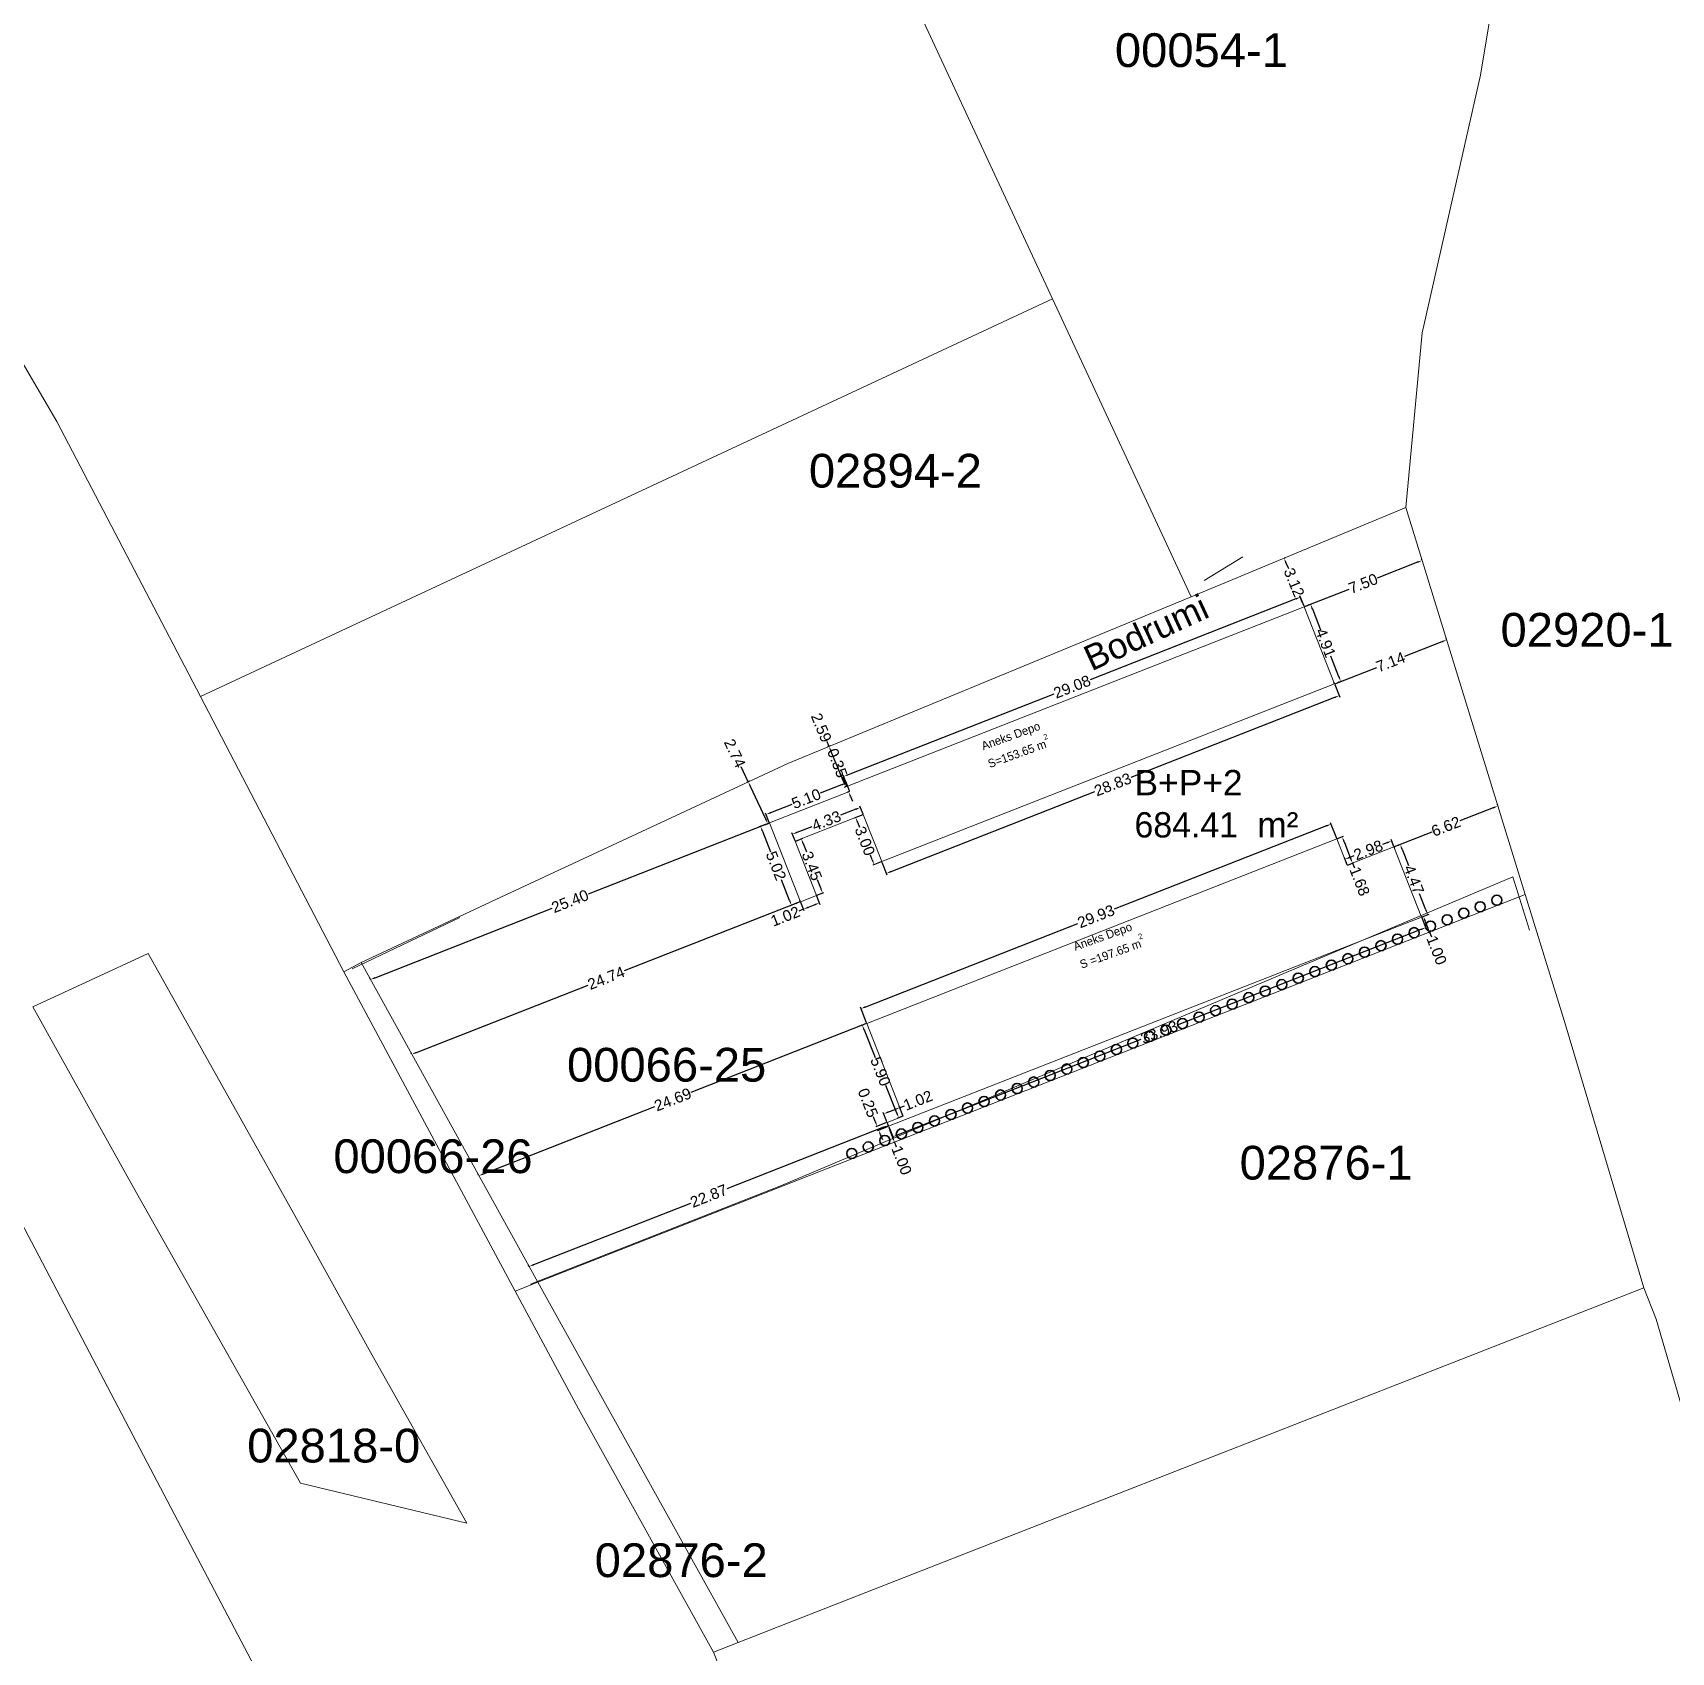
# Model space of a CAD drawing. Header units: metres. Extents: x 7513902 to 7514143, y 4693137 to 4693547.
# Drawn here: x 7513960.3 to 7514057.4, y 4693314 to 4693410 of the extents above; entities that cross this region are included whole.
import ezdxf

# ---------------------------------------------------------------- set-up
doc = ezdxf.new("R2010")
doc.units = ezdxf.units.M
for name, color, linetype, lineweight in [('0_Pen_No__6', 5, 'Continuous', 35), ('asfalt', 97, 'Continuous', 0), ('etazha', 7, 'Continuous', 0), ('muri poshte', 30, 'Continuous', 0), ('Parc-Baz', 7, 'Continuous', 0)]:
    doc.layers.add(name, color=color, linetype=linetype, lineweight=lineweight)
doc.layers.add('A - Fill zone_Pen_No__146', color=7, linetype='Continuous', lineweight=20, true_color=0x5eaeff)
doc.layers.add('Drawing & Figure_Pen_No__81', color=7, linetype='Continuous', lineweight=20, true_color=0x6a6a6a)
doc.styles.add('GENERATED_STYLE_1', font='GOTHIC.TTF')
doc.styles.get("Standard").update_dxf_attribs({"font": 'arial.ttf'})
doc.dimstyles.get("Standard").update_dxf_attribs({"dimtxt": 0.18, "dimasz": 0.18, "dimexe": 0.18, "dimexo": 0.0625, "dimgap": 0.09, "dimtad": 0, "dimtih": 1, "dimtoh": 1, "dimdec": 4, "dimzin": 0, "dimdsep": 46, "dimtxsty": 'Standard', "dimcen": 0.09, "dimadec": 0, "dimazin": 0, "dimtfac": 1, "dimtdec": 4, "dimtofl": 0, "dimtmove": 0, "dimatfit": 3, "dimfxl": 1, "dimtolj": 1, "dimtzin": 0, "dimarcsym": 0})

msp = doc.modelspace()

# ---------------------------------------------------------------- texts
at = {"layer": 'A - Fill zone_Pen_No__146', "color": 161, "lineweight": 20, "true_color": 0x5eaeff, "char_height": 0.5, "attachment_point": 7, "rotation": 19.85106, "style": 'GENERATED_STYLE_1'}
for s, insert in [('{\\fCentury Gothic|b0|i0|c0|p34;Aneks Depo ^MS=153.65 m{\\H0.66x;\\S2^  ;}}', (7514016.981, 4693366.376)), ('{\\fCentury Gothic|b0|i0|c0|p34;Aneks Depo^MS =197.65 m{\\H0.66x;\\S2^  ;}}', (7514022.428, 4693354.483))]:
    msp.add_mtext(s, dxfattribs=dict(at, insert=insert))
at = {"layer": 'etazha'}
msp.add_text('Bodrumi', height=1.5, rotation=24.73916, dxfattribs=at).set_placement((7514023.013, 4693372.111))
at = {"layer": 'etazha', "insert": (7514025.558, 4693366.273), "char_height": 1.5, "width": 12.57981, "attachment_point": 1}
msp.add_mtext('B+P+2 {\\A1;\\fCentury Gothic|b0|i0|c0|p34;\\C7;684.41 } m²', dxfattribs=at)
at = {"layer": 'Parc-Baz'}
for s, p in [('00054-1', (7514024.397, 4693407.941)), ('02894-2', (7514006.264, 4693383.011)), ('02920-1', (7514047.25, 4693373.581)), ('00066-25', (7513991.93, 4693347.802)), ('00066-26', (7513978.085, 4693342.378)), ('02876-1', (7514031.788, 4693341.996)), ('02818-0', (7513972.977, 4693325.226)), ('02876-2', (7513993.571, 4693318.433))]:
    msp.add_text(s, height=2, dxfattribs=at).set_placement(p)

# ---------------------------------------------------------------- blocks, each defined once
blk = doc.blocks.new('*D348')
at = {"layer": 'Drawing & Figure_Pen_No__81', "color": 0, "lineweight": -2, "transparency": 16777216}
for p, q in [((7514008.2, 4693365.393), (7514006.933, 4693364.895)), ((7514008.666, 4693365.029), (7514008.447, 4693365.586)), ((7514003.918, 4693363.165), (7514003.699, 4693363.722)), ((7514004.012, 4693363.748), (7514005.279, 4693364.246))]:
    blk.add_line(p, q, dxfattribs=at)
at = {"layer": 'Drawing & Figure_Pen_No__81', "color": 0, "transparency": 16777216}
for points in [[(7514008.182, 4693365.439), (7514008.219, 4693365.346), (7514008.48, 4693365.502)], [(7514003.993, 4693363.795), (7514004.03, 4693363.701), (7514003.732, 4693363.638)]]:
    blk.add_solid(points, dxfattribs=at)
at = {"layer": 'Drawing & Figure_Pen_No__81', "color": 0, "transparency": 16777216, "insert": (7514006.106, 4693364.57), "char_height": 0.65, "attachment_point": 5, "rotation": 21.43689}
blk.add_mtext('\\A1;5.10', dxfattribs=at)
blk = doc.blocks.new('*D349')
at = {"layer": 'Drawing & Figure_Pen_No__81', "color": 0, "lineweight": -2, "transparency": 16777216}
for p, q in [((7514008.384, 4693365.579), (7514008.274, 4693365.858)), ((7514008.521, 4693365.311), (7514008.41, 4693365.267)), ((7514008.648, 4693364.988), (7514008.536, 4693364.944)), ((7514008.73, 4693364.698), (7514008.839, 4693364.419))]:
    blk.add_line(p, q, dxfattribs=at)
at = {"layer": 'Drawing & Figure_Pen_No__81', "color": 0, "transparency": 16777216}
for points in [[(7514008.43, 4693365.597), (7514008.337, 4693365.561), (7514008.493, 4693365.3)], [(7514008.776, 4693364.716), (7514008.683, 4693364.68), (7514008.62, 4693364.977)]]:
    blk.add_solid(points, dxfattribs=at)
at = {"layer": 'Drawing & Figure_Pen_No__81', "color": 0, "transparency": 16777216, "insert": (7514007.948, 4693366.688), "char_height": 0.65, "attachment_point": 5, "rotation": 291.43689}
blk.add_mtext('\\A1;0.35', dxfattribs=at)
blk = doc.blocks.new('*D350')
at = {"layer": 'Drawing & Figure_Pen_No__81', "color": 0, "lineweight": -2, "transparency": 16777216}
for p, q in [((7514035.115, 4693376.408), (7514022.929, 4693371.624)), ((7514035.606, 4693375.978), (7514035.361, 4693376.602)), ((7514008.606, 4693366), (7514020.792, 4693370.785)), ((7514008.539, 4693365.351), (7514008.294, 4693365.974))]:
    blk.add_line(p, q, dxfattribs=at)
at = {"layer": 'Drawing & Figure_Pen_No__81', "color": 0, "transparency": 16777216}
for points in [[(7514035.096, 4693376.455), (7514035.133, 4693376.362), (7514035.394, 4693376.518)], [(7514008.588, 4693366.047), (7514008.625, 4693365.954), (7514008.327, 4693365.89)]]:
    blk.add_solid(points, dxfattribs=at)
at = {"layer": 'Drawing & Figure_Pen_No__81', "color": 0, "transparency": 16777216, "insert": (7514021.86, 4693371.204), "char_height": 0.65, "attachment_point": 5, "rotation": 21.4369}
blk.add_mtext('\\A1;29.08', dxfattribs=at)
blk = doc.blocks.new('*D351')
at = {"layer": 'Drawing & Figure_Pen_No__81', "color": 0, "lineweight": -2, "transparency": 16777216}
for p, q in [((7514035.646, 4693375.961), (7514036.073, 4693376.128)), ((7514036.099, 4693375.816), (7514036.581, 4693374.59)), ((7514037.676, 4693371.801), (7514037.194, 4693373.027)), ((7514037.442, 4693371.387), (7514037.869, 4693371.554))]:
    blk.add_line(p, q, dxfattribs=at)
at = {"layer": 'Drawing & Figure_Pen_No__81', "color": 0, "transparency": 16777216}
for points in [[(7514036.146, 4693375.835), (7514036.052, 4693375.798), (7514035.989, 4693376.096)], [(7514037.722, 4693371.819), (7514037.629, 4693371.783), (7514037.785, 4693371.522)]]:
    blk.add_solid(points, dxfattribs=at)
at = {"layer": 'Drawing & Figure_Pen_No__81', "color": 0, "transparency": 16777216, "insert": (7514036.887, 4693373.809), "char_height": 0.65, "attachment_point": 5, "rotation": 291.43689}
blk.add_mtext('\\A1;4.91', dxfattribs=at)
blk = doc.blocks.new('*D352')
at = {"layer": 'Drawing & Figure_Pen_No__81', "color": 0, "lineweight": -2, "transparency": 16777216}
for p, q in [((7514037.407, 4693370.568), (7514025.338, 4693365.829)), ((7514037.424, 4693371.346), (7514037.72, 4693370.594)), ((7514011.132, 4693360.252), (7514023.202, 4693364.991)), ((7514010.59, 4693360.81), (7514010.886, 4693360.058))]:
    blk.add_line(p, q, dxfattribs=at)
at = {"layer": 'Drawing & Figure_Pen_No__81', "color": 0, "transparency": 16777216}
for points in [[(7514037.389, 4693370.615), (7514037.426, 4693370.522), (7514037.687, 4693370.678)], [(7514011.114, 4693360.298), (7514011.15, 4693360.205), (7514010.853, 4693360.142)]]:
    blk.add_solid(points, dxfattribs=at)
at = {"layer": 'Drawing & Figure_Pen_No__81', "color": 0, "transparency": 16777216, "insert": (7514024.27, 4693365.41), "char_height": 0.65, "attachment_point": 5, "rotation": 21.43689}
blk.add_mtext('\\A1;28.83', dxfattribs=at)
blk = doc.blocks.new('*D353')
at = {"layer": 'Drawing & Figure_Pen_No__81', "color": 0, "lineweight": -2, "transparency": 16777216}
for p, q in [((7514009.453, 4693363.62), (7514008.951, 4693363.423)), ((7514009.145, 4693363.177), (7514009.259, 4693362.886)), ((7514010.022, 4693360.943), (7514009.908, 4693361.233)), ((7514010.55, 4693360.828), (7514010.048, 4693360.631))]:
    blk.add_line(p, q, dxfattribs=at)
at = {"layer": 'Drawing & Figure_Pen_No__81', "color": 0, "transparency": 16777216}
for points in [[(7514009.191, 4693363.195), (7514009.098, 4693363.158), (7514009.035, 4693363.456)], [(7514010.068, 4693360.961), (7514009.975, 4693360.924), (7514010.131, 4693360.664)]]:
    blk.add_solid(points, dxfattribs=at)
at = {"layer": 'Drawing & Figure_Pen_No__81', "color": 0, "transparency": 16777216, "insert": (7514009.583, 4693362.06), "char_height": 0.65, "attachment_point": 5, "rotation": 291.43689}
blk.add_mtext('\\A1;3.00', dxfattribs=at)
blk = doc.blocks.new('*D354')
at = {"layer": 'Drawing & Figure_Pen_No__81', "color": 0, "lineweight": -2, "transparency": 16777216}
for p, q in [((7514009.038, 4693363.943), (7514008.142, 4693363.591)), ((7514009.471, 4693363.661), (7514009.284, 4693364.136)), ((7514005.566, 4693362.58), (7514006.462, 4693362.931)), ((7514005.441, 4693362.078), (7514005.254, 4693362.554))]:
    blk.add_line(p, q, dxfattribs=at)
at = {"layer": 'Drawing & Figure_Pen_No__81', "color": 0, "transparency": 16777216}
for points in [[(7514009.02, 4693363.989), (7514009.056, 4693363.896), (7514009.317, 4693364.052)], [(7514005.548, 4693362.626), (7514005.584, 4693362.533), (7514005.287, 4693362.47)]]:
    blk.add_solid(points, dxfattribs=at)
at = {"layer": 'Drawing & Figure_Pen_No__81', "color": 0, "transparency": 16777216, "insert": (7514007.302, 4693363.261), "char_height": 0.65, "attachment_point": 5, "rotation": 21.43689}
blk.add_mtext('\\A1;4.33', dxfattribs=at)
blk = doc.blocks.new('*D355')
at = {"layer": 'Drawing & Figure_Pen_No__81', "color": 0, "lineweight": -2, "transparency": 16777216}
for p, q in [((7514005.481, 4693362.061), (7514005.896, 4693362.224)), ((7514005.922, 4693361.912), (7514006.117, 4693361.415)), ((7514006.742, 4693358.849), (7514007.157, 4693359.012)), ((7514006.964, 4693359.259), (7514006.769, 4693359.755))]:
    blk.add_line(p, q, dxfattribs=at)
at = {"layer": 'Drawing & Figure_Pen_No__81', "color": 0, "transparency": 16777216}
for points in [[(7514005.969, 4693361.93), (7514005.876, 4693361.893), (7514005.813, 4693362.191)], [(7514007.01, 4693359.277), (7514006.917, 4693359.24), (7514007.074, 4693358.979)]]:
    blk.add_solid(points, dxfattribs=at)
at = {"layer": 'Drawing & Figure_Pen_No__81', "color": 0, "transparency": 16777216, "insert": (7514006.443, 4693360.585), "char_height": 0.65, "attachment_point": 5, "rotation": 291.43689}
blk.add_mtext('\\A1;3.45', dxfattribs=at)
blk = doc.blocks.new('*D356')
at = {"layer": 'Drawing & Figure_Pen_No__81', "color": 0, "lineweight": -2, "transparency": 16777216}
for p, q in [((7514005.938, 4693358.02), (7514005.659, 4693357.91)), ((7514005.775, 4693358.436), (7514005.971, 4693357.936)), ((7514006.609, 4693358.283), (7514006.218, 4693358.129)), ((7514006.724, 4693358.809), (7514006.921, 4693358.309))]:
    blk.add_line(p, q, dxfattribs=at)
at = {"layer": 'Drawing & Figure_Pen_No__81', "color": 0, "transparency": 16777216}
for points in [[(7514006.199, 4693358.176), (7514006.236, 4693358.083), (7514005.938, 4693358.02)], [(7514006.59, 4693358.33), (7514006.627, 4693358.236), (7514006.888, 4693358.393)]]:
    blk.add_solid(points, dxfattribs=at)
at = {"layer": 'Drawing & Figure_Pen_No__81', "color": 0, "transparency": 16777216, "insert": (7514004.863, 4693357.598), "char_height": 0.65, "attachment_point": 5, "rotation": 21.43689}
blk.add_mtext('\\A1;1.02', dxfattribs=at)
blk = doc.blocks.new('*D357')
at = {"layer": 'Drawing & Figure_Pen_No__81', "color": 0, "lineweight": -2, "transparency": 16777216}
for p, q in [((7514003.901, 4693363.124), (7514003.315, 4693362.894)), ((7514003.508, 4693362.648), (7514003.992, 4693361.416)), ((7514005.123, 4693358.536), (7514004.639, 4693359.767)), ((7514005.734, 4693358.454), (7514005.149, 4693358.224))]:
    blk.add_line(p, q, dxfattribs=at)
at = {"layer": 'Drawing & Figure_Pen_No__81', "color": 0, "transparency": 16777216}
for points in [[(7514003.555, 4693362.666), (7514003.462, 4693362.63), (7514003.399, 4693362.927)], [(7514005.169, 4693358.554), (7514005.076, 4693358.518), (7514005.232, 4693358.257)]]:
    blk.add_solid(points, dxfattribs=at)
at = {"layer": 'Drawing & Figure_Pen_No__81', "color": 0, "transparency": 16777216, "insert": (7514004.316, 4693360.592), "char_height": 0.65, "attachment_point": 5, "rotation": 291.43689}
blk.add_mtext('\\A1;5.02', dxfattribs=at)
blk = doc.blocks.new('*D358')
at = {"layer": 'Drawing & Figure_Pen_No__81', "color": 0, "lineweight": -2, "transparency": 16777216}
for p, q in [((7514036.929, 4693362.954), (7514024.346, 4693358.014)), ((7514037.54, 4693362.219), (7514037.175, 4693363.148)), ((7514009.628, 4693352.235), (7514022.21, 4693357.175)), ((7514009.68, 4693351.281), (7514009.316, 4693352.209))]:
    blk.add_line(p, q, dxfattribs=at)
at = {"layer": 'Drawing & Figure_Pen_No__81', "color": 0, "transparency": 16777216}
for points in [[(7514036.91, 4693363.001), (7514036.947, 4693362.908), (7514037.208, 4693363.064)], [(7514009.61, 4693352.282), (7514009.646, 4693352.188), (7514009.349, 4693352.125)]]:
    blk.add_solid(points, dxfattribs=at)
at = {"layer": 'Drawing & Figure_Pen_No__81', "color": 0, "transparency": 16777216, "insert": (7514023.278, 4693357.595), "char_height": 0.65, "attachment_point": 5, "rotation": 21.43689}
blk.add_mtext('\\A1;29.93', dxfattribs=at)
blk = doc.blocks.new('*D359')
at = {"layer": 'Drawing & Figure_Pen_No__81', "color": 0, "lineweight": -2, "transparency": 16777216}
for p, q in [((7514037.58, 4693362.202), (7514037.949, 4693362.347)), ((7514037.975, 4693362.034), (7514038.368, 4693361.032)), ((7514038.193, 4693360.641), (7514038.562, 4693360.785)), ((7514038.478, 4693360.753), (7514038.588, 4693360.473))]:
    blk.add_line(p, q, dxfattribs=at)
at = {"layer": 'Drawing & Figure_Pen_No__81', "color": 0, "transparency": 16777216}
for points in [[(7514038.021, 4693362.053), (7514037.928, 4693362.016), (7514037.865, 4693362.314)], [(7514038.415, 4693361.05), (7514038.322, 4693361.014), (7514038.478, 4693360.753)]]:
    blk.add_solid(points, dxfattribs=at)
at = {"layer": 'Drawing & Figure_Pen_No__81', "color": 0, "transparency": 16777216, "insert": (7514038.902, 4693359.673), "char_height": 0.65, "attachment_point": 5, "rotation": 291.43689}
blk.add_mtext('\\A1;1.68', dxfattribs=at)
blk = doc.blocks.new('*D360')
at = {"layer": 'Drawing & Figure_Pen_No__81', "color": 0, "lineweight": -2, "transparency": 16777216}
for p, q in [((7514040.52, 4693361.957), (7514040.247, 4693361.85)), ((7514040.925, 4693361.747), (7514040.766, 4693362.151)), ((7514038.153, 4693360.658), (7514037.994, 4693361.062)), ((7514038.306, 4693361.088), (7514038.58, 4693361.195))]:
    blk.add_line(p, q, dxfattribs=at)
at = {"layer": 'Drawing & Figure_Pen_No__81', "color": 0, "transparency": 16777216}
for points in [[(7514040.502, 4693362.004), (7514040.538, 4693361.911), (7514040.799, 4693362.067)], [(7514038.288, 4693361.134), (7514038.324, 4693361.041), (7514038.027, 4693360.978)]]:
    blk.add_solid(points, dxfattribs=at)
at = {"layer": 'Drawing & Figure_Pen_No__81', "color": 0, "transparency": 16777216, "insert": (7514039.413, 4693361.523), "char_height": 0.65, "attachment_point": 5, "rotation": 21.43689}
blk.add_mtext('\\A1;2.98', dxfattribs=at)
blk = doc.blocks.new('*D361')
at = {"layer": 'Drawing & Figure_Pen_No__81', "color": 0, "lineweight": -2, "transparency": 16777216}
for p, q in [((7514040.965, 4693361.729), (7514041.387, 4693361.895)), ((7514041.413, 4693361.583), (7514041.791, 4693360.62)), ((7514042.828, 4693357.978), (7514042.45, 4693358.94)), ((7514042.6, 4693357.566), (7514043.022, 4693357.731))]:
    blk.add_line(p, q, dxfattribs=at)
at = {"layer": 'Drawing & Figure_Pen_No__81', "color": 0, "transparency": 16777216}
for points in [[(7514041.459, 4693361.601), (7514041.366, 4693361.564), (7514041.303, 4693361.862)], [(7514042.875, 4693357.996), (7514042.782, 4693357.959), (7514042.938, 4693357.698)]]:
    blk.add_solid(points, dxfattribs=at)
at = {"layer": 'Drawing & Figure_Pen_No__81', "color": 0, "transparency": 16777216, "insert": (7514042.121, 4693359.78), "char_height": 0.65, "attachment_point": 5, "rotation": 291.43689}
blk.add_mtext('\\A1;4.47', dxfattribs=at)
blk = doc.blocks.new('*D362')
at = {"layer": 'Drawing & Figure_Pen_No__81', "color": 0, "lineweight": -2, "transparency": 16777216}
for p, q in [((7514042.582, 4693357.525), (7514042.849, 4693356.846)), ((7514042.537, 4693356.82), (7514028.088, 4693351.147)), ((7514011.514, 4693344.639), (7514025.963, 4693350.312)), ((7514011.001, 4693345.125), (7514011.268, 4693344.446))]:
    blk.add_line(p, q, dxfattribs=at)
at = {"layer": 'Drawing & Figure_Pen_No__81', "color": 0, "transparency": 16777216}
for points in [[(7514042.519, 4693356.866), (7514042.555, 4693356.773), (7514042.816, 4693356.93)], [(7514011.496, 4693344.686), (7514011.533, 4693344.593), (7514011.235, 4693344.53)]]:
    blk.add_solid(points, dxfattribs=at)
at = {"layer": 'Drawing & Figure_Pen_No__81', "color": 0, "transparency": 16777216, "insert": (7514027.026, 4693350.73), "char_height": 0.65, "attachment_point": 5, "rotation": 21.43689}
blk.add_mtext('\\A1;33.93', dxfattribs=at)
blk = doc.blocks.new('*D363')
at = {"layer": 'Drawing & Figure_Pen_No__81', "color": 0, "lineweight": -2, "transparency": 16777216}
for p, q in [((7514009.663, 4693351.24), (7514009.344, 4693351.115)), ((7514009.537, 4693350.869), (7514010.181, 4693349.229)), ((7514011.474, 4693345.935), (7514010.83, 4693347.575)), ((7514011.819, 4693345.748), (7514011.5, 4693345.623))]:
    blk.add_line(p, q, dxfattribs=at)
at = {"layer": 'Drawing & Figure_Pen_No__81', "color": 0, "transparency": 16777216}
for points in [[(7514009.584, 4693350.887), (7514009.49, 4693350.85), (7514009.427, 4693351.148)], [(7514011.521, 4693345.954), (7514011.428, 4693345.917), (7514011.584, 4693345.656)]]:
    blk.add_solid(points, dxfattribs=at)
at = {"layer": 'Drawing & Figure_Pen_No__81', "color": 0, "transparency": 16777216, "insert": (7514010.506, 4693348.402), "char_height": 0.65, "attachment_point": 5, "rotation": 291.43689}
blk.add_mtext('\\A1;5.90', dxfattribs=at)
blk = doc.blocks.new('*D364')
at = {"layer": 'Drawing & Figure_Pen_No__81', "color": 0, "lineweight": -2, "transparency": 16777216}
for p, q in [((7514011.837, 4693345.789), (7514011.617, 4693346.348)), ((7514011.65, 4693346.264), (7514011.929, 4693346.374)), ((7514010.887, 4693345.416), (7514010.668, 4693345.975)), ((7514010.98, 4693346.001), (7514011.371, 4693346.155))]:
    blk.add_line(p, q, dxfattribs=at)
at = {"layer": 'Drawing & Figure_Pen_No__81', "color": 0, "transparency": 16777216}
for points in [[(7514011.352, 4693346.201), (7514011.389, 4693346.108), (7514011.65, 4693346.264)], [(7514010.961, 4693346.048), (7514010.998, 4693345.955), (7514010.7, 4693345.891)]]:
    blk.add_solid(points, dxfattribs=at)
at = {"layer": 'Drawing & Figure_Pen_No__81', "color": 0, "transparency": 16777216, "insert": (7514012.725, 4693346.687), "char_height": 0.65, "attachment_point": 5, "rotation": 21.43689}
blk.add_mtext('\\A1;1.02', dxfattribs=at)
blk = doc.blocks.new('*D365')
at = {"layer": 'Drawing & Figure_Pen_No__81', "color": 0, "lineweight": -2, "transparency": 16777216}
for p, q in [((7514010.198, 4693345.434), (7514010.089, 4693345.714)), ((7514010.869, 4693345.376), (7514010.224, 4693345.122)), ((7514010.961, 4693345.143), (7514010.316, 4693344.89)), ((7514010.509, 4693344.643), (7514010.619, 4693344.364))]:
    blk.add_line(p, q, dxfattribs=at)
at = {"layer": 'Drawing & Figure_Pen_No__81', "color": 0, "transparency": 16777216}
for points in [[(7514010.245, 4693345.453), (7514010.152, 4693345.416), (7514010.308, 4693345.155)], [(7514010.556, 4693344.662), (7514010.463, 4693344.625), (7514010.399, 4693344.923)]]:
    blk.add_solid(points, dxfattribs=at)
at = {"layer": 'Drawing & Figure_Pen_No__81', "color": 0, "transparency": 16777216, "insert": (7514009.763, 4693346.544), "char_height": 0.65, "attachment_point": 5, "rotation": 291.43689}
blk.add_mtext('\\A1;0.25', dxfattribs=at)
blk = doc.blocks.new('*D366')
at = {"layer": 'Drawing & Figure_Pen_No__81', "color": 0, "lineweight": -2, "transparency": 16777216}
for p, q in [((7514002.669, 4693365.573), (7514002.257, 4693366.455)), ((7514002.741, 4693365.607), (7514002.587, 4693365.535)), ((7514003.702, 4693363.36), (7514002.796, 4693365.301)), ((7514003.901, 4693363.122), (7514003.748, 4693363.05))]:
    blk.add_line(p, q, dxfattribs=at)
at = {"layer": 'Drawing & Figure_Pen_No__81', "color": 0, "transparency": 16777216}
for points in [[(7514002.841, 4693365.323), (7514002.75, 4693365.28), (7514002.669, 4693365.573)], [(7514003.747, 4693363.382), (7514003.657, 4693363.339), (7514003.829, 4693363.089)]]:
    blk.add_solid(points, dxfattribs=at)
at = {"layer": 'Drawing & Figure_Pen_No__81', "color": 0, "transparency": 16777216, "insert": (7514001.879, 4693367.265), "char_height": 0.65, "attachment_point": 5, "rotation": 295.03257}
blk.add_mtext('\\A1;2.74', dxfattribs=at)
blk = doc.blocks.new('*D367')
at = {"layer": 'Drawing & Figure_Pen_No__81', "color": 0, "lineweight": -2, "transparency": 16777216}
for p, q in [((7514007.454, 4693367.676), (7514007.34, 4693367.953)), ((7514007.531, 4693367.708), (7514007.371, 4693367.642)), ((7514008.33, 4693365.555), (7514007.569, 4693367.399)), ((7514008.521, 4693365.31), (7514008.361, 4693365.244))]:
    blk.add_line(p, q, dxfattribs=at)
at = {"layer": 'Drawing & Figure_Pen_No__81', "color": 0, "transparency": 16777216}
for points in [[(7514007.615, 4693367.418), (7514007.523, 4693367.38), (7514007.454, 4693367.676)], [(7514008.376, 4693365.575), (7514008.284, 4693365.536), (7514008.444, 4693365.278)]]:
    blk.add_solid(points, dxfattribs=at)
at = {"layer": 'Drawing & Figure_Pen_No__81', "color": 0, "transparency": 16777216, "insert": (7514006.998, 4693368.781), "char_height": 0.65, "attachment_point": 5, "rotation": 292.43772}
blk.add_mtext('\\A1;2.59', dxfattribs=at)
blk = doc.blocks.new('*D368')
at = {"layer": 'Drawing & Figure_Pen_No__81', "color": 0, "lineweight": -2, "transparency": 16777216}
for p, q in [((7514034.446, 4693378.842), (7514034.5, 4693378.865)), ((7514034.532, 4693378.553), (7514034.677, 4693378.207)), ((7514035.502, 4693376.226), (7514035.358, 4693376.572)), ((7514035.646, 4693375.961), (7514035.7, 4693375.984))]:
    blk.add_line(p, q, dxfattribs=at)
at = {"layer": 'Drawing & Figure_Pen_No__81', "color": 0, "transparency": 16777216}
for points in [[(7514034.579, 4693378.572), (7514034.486, 4693378.534), (7514034.417, 4693378.83)], [(7514035.548, 4693376.245), (7514035.456, 4693376.207), (7514035.617, 4693375.949)]]:
    blk.add_solid(points, dxfattribs=at)
at = {"layer": 'Drawing & Figure_Pen_No__81', "color": 0, "transparency": 16777216, "insert": (7514035.017, 4693377.389), "char_height": 0.65, "attachment_point": 5, "rotation": 292.61506}
blk.add_mtext('\\A1;3.12', dxfattribs=at)
blk = doc.blocks.new('*D369')
at = {"layer": 'Drawing & Figure_Pen_No__81', "color": 0, "lineweight": -2, "transparency": 16777216}
for p, q in [((7514042.322, 4693378.584), (7514039.933, 4693377.646)), ((7514042.59, 4693378.721), (7514042.568, 4693378.777)), ((7514035.896, 4693376.06), (7514038.284, 4693376.998)), ((7514035.606, 4693375.978), (7514035.584, 4693376.035))]:
    blk.add_line(p, q, dxfattribs=at)
at = {"layer": 'Drawing & Figure_Pen_No__81', "color": 0, "transparency": 16777216}
for points in [[(7514042.303, 4693378.63), (7514042.34, 4693378.537), (7514042.601, 4693378.693)], [(7514035.877, 4693376.107), (7514035.914, 4693376.014), (7514035.616, 4693375.951)]]:
    blk.add_solid(points, dxfattribs=at)
at = {"layer": 'Drawing & Figure_Pen_No__81', "color": 0, "transparency": 16777216, "insert": (7514039.109, 4693377.322), "char_height": 0.65, "attachment_point": 5, "rotation": 21.4369}
blk.add_mtext('\\A1;7.50', dxfattribs=at)
blk = doc.blocks.new('*D370')
at = {"layer": 'Drawing & Figure_Pen_No__81', "color": 0, "lineweight": -2, "transparency": 16777216}
for p, q in [((7514043.776, 4693373.874), (7514041.558, 4693373.003)), ((7514044.044, 4693374.012), (7514044.022, 4693374.067)), ((7514037.692, 4693371.485), (7514039.91, 4693372.356)), ((7514037.402, 4693371.404), (7514037.38, 4693371.459))]:
    blk.add_line(p, q, dxfattribs=at)
at = {"layer": 'Drawing & Figure_Pen_No__81', "color": 0, "transparency": 16777216}
for points in [[(7514043.757, 4693373.92), (7514043.794, 4693373.827), (7514044.055, 4693373.983)], [(7514037.674, 4693371.532), (7514037.71, 4693371.438), (7514037.413, 4693371.375)]]:
    blk.add_solid(points, dxfattribs=at)
at = {"layer": 'Drawing & Figure_Pen_No__81', "color": 0, "transparency": 16777216, "insert": (7514040.734, 4693372.679), "char_height": 0.65, "attachment_point": 5, "rotation": 21.43689}
blk.add_mtext('\\A1;7.14', dxfattribs=at)
blk = doc.blocks.new('*D371')
at = {"layer": 'Drawing & Figure_Pen_No__81', "color": 0, "lineweight": -2, "transparency": 16777216}
for p, q in [((7514046.816, 4693364.026), (7514044.842, 4693363.251)), ((7514047.084, 4693364.165), (7514047.062, 4693364.22)), ((7514041.216, 4693361.827), (7514043.189, 4693362.602)), ((7514040.948, 4693361.689), (7514040.969, 4693361.634))]:
    blk.add_line(p, q, dxfattribs=at)
at = {"layer": 'Drawing & Figure_Pen_No__81', "color": 0, "transparency": 16777216}
for points in [[(7514046.798, 4693364.073), (7514046.834, 4693363.98), (7514047.095, 4693364.136)], [(7514041.197, 4693361.874), (7514041.234, 4693361.781), (7514040.936, 4693361.718)]]:
    blk.add_solid(points, dxfattribs=at)
at = {"layer": 'Drawing & Figure_Pen_No__81', "color": 0, "transparency": 16777216, "insert": (7514044.016, 4693362.927), "char_height": 0.65, "attachment_point": 5, "rotation": 21.43689}
blk.add_mtext('\\A1;6.62', dxfattribs=at)
blk = doc.blocks.new('*D372')
at = {"layer": 'Drawing & Figure_Pen_No__81', "color": 0, "lineweight": -2, "transparency": 16777216}
for p, q in [((7514042.6, 4693357.566), (7514042.759, 4693357.628)), ((7514042.785, 4693357.316), (7514042.931, 4693356.944)), ((7514042.966, 4693356.635), (7514043.125, 4693356.698)), ((7514043.041, 4693356.665), (7514043.151, 4693356.385))]:
    blk.add_line(p, q, dxfattribs=at)
at = {"layer": 'Drawing & Figure_Pen_No__81', "color": 0, "transparency": 16777216}
for points in [[(7514042.832, 4693357.334), (7514042.739, 4693357.298), (7514042.676, 4693357.595)], [(7514042.978, 4693356.962), (7514042.885, 4693356.926), (7514043.041, 4693356.665)]]:
    blk.add_solid(points, dxfattribs=at)
at = {"layer": 'Drawing & Figure_Pen_No__81', "color": 0, "transparency": 16777216, "insert": (7514043.464, 4693355.587), "char_height": 0.65, "attachment_point": 5, "rotation": 291.43689}
blk.add_mtext('\\A1;1.00', dxfattribs=at)
blk = doc.blocks.new('*D373')
at = {"layer": 'Drawing & Figure_Pen_No__81', "color": 0, "lineweight": -2, "transparency": 16777216}
for p, q in [((7514010.961, 4693345.143), (7514010.886, 4693345.114)), ((7514011.08, 4693344.867), (7514011.226, 4693344.495)), ((7514011.326, 4693344.212), (7514011.252, 4693344.183)), ((7514011.336, 4693344.216), (7514011.445, 4693343.937))]:
    blk.add_line(p, q, dxfattribs=at)
at = {"layer": 'Drawing & Figure_Pen_No__81', "color": 0, "transparency": 16777216}
for points in [[(7514011.126, 4693344.886), (7514011.033, 4693344.849), (7514010.97, 4693345.147)], [(7514011.272, 4693344.513), (7514011.179, 4693344.477), (7514011.336, 4693344.216)]]:
    blk.add_solid(points, dxfattribs=at)
at = {"layer": 'Drawing & Figure_Pen_No__81', "color": 0, "transparency": 16777216, "insert": (7514011.759, 4693343.138), "char_height": 0.65, "attachment_point": 5, "rotation": 291.43689}
blk.add_mtext('\\A1;1.00', dxfattribs=at)
blk = doc.blocks.new('*D375')
at = {"layer": 'Drawing & Figure_Pen_No__81', "color": 0, "lineweight": -2, "transparency": 16777216}
for p, q in [((7514010.978, 4693345.183), (7514010.938, 4693345.286)), ((7514010.692, 4693345.093), (7514001.396, 4693341.443)), ((7513989.965, 4693336.955), (7513999.26, 4693340.605)), ((7513989.693, 4693336.826), (7513989.652, 4693336.929))]:
    blk.add_line(p, q, dxfattribs=at)
at = {"layer": 'Drawing & Figure_Pen_No__81', "color": 0, "transparency": 16777216}
for points in [[(7514010.673, 4693345.14), (7514010.71, 4693345.047), (7514010.971, 4693345.203)], [(7513989.946, 4693337.001), (7513989.983, 4693336.908), (7513989.685, 4693336.845)]]:
    blk.add_solid(points, dxfattribs=at)
at = {"layer": 'Drawing & Figure_Pen_No__81', "color": 0, "transparency": 16777216, "insert": (7514000.328, 4693341.024), "char_height": 0.65, "attachment_point": 5, "rotation": 21.43689}
blk.add_mtext('\\A1;22.87', dxfattribs=at)
blk = doc.blocks.new('*D376')
at = {"layer": 'Drawing & Figure_Pen_No__81', "color": 0, "lineweight": -2, "transparency": 16777216}
for p, q in [((7514009.412, 4693351.142), (7513999.267, 4693347.159)), ((7514009.68, 4693351.281), (7514009.659, 4693351.335)), ((7513986.984, 4693342.336), (7513997.13, 4693346.319)), ((7513986.694, 4693342.255), (7513986.672, 4693342.31))]:
    blk.add_line(p, q, dxfattribs=at)
at = {"layer": 'Drawing & Figure_Pen_No__81', "color": 0, "transparency": 16777216}
for points in [[(7514009.394, 4693351.189), (7514009.431, 4693351.096), (7514009.692, 4693351.252)], [(7513986.966, 4693342.383), (7513987.003, 4693342.289), (7513986.705, 4693342.226)]]:
    blk.add_solid(points, dxfattribs=at)
at = {"layer": 'Drawing & Figure_Pen_No__81', "color": 0, "transparency": 16777216, "insert": (7513998.198, 4693346.739), "char_height": 0.65, "attachment_point": 5, "rotation": 21.43689}
blk.add_mtext('\\A1;24.69', dxfattribs=at)
blk = doc.blocks.new('*D377')
at = {"layer": 'Drawing & Figure_Pen_No__81', "color": 0, "lineweight": -2, "transparency": 16777216}
for p, q in [((7514003.651, 4693363.026), (7513993.174, 4693358.912)), ((7514003.918, 4693363.165), (7514003.897, 4693363.219)), ((7513980.563, 4693353.961), (7513991.04, 4693358.074)), ((7513980.272, 4693353.88), (7513980.251, 4693353.935))]:
    blk.add_line(p, q, dxfattribs=at)
at = {"layer": 'Drawing & Figure_Pen_No__81', "color": 0, "transparency": 16777216}
for points in [[(7514003.632, 4693363.072), (7514003.669, 4693362.979), (7514003.93, 4693363.136)], [(7513980.545, 4693354.007), (7513980.581, 4693353.914), (7513980.284, 4693353.851)]]:
    blk.add_solid(points, dxfattribs=at)
at = {"layer": 'Drawing & Figure_Pen_No__81', "color": 0, "transparency": 16777216, "insert": (7513992.107, 4693358.493), "char_height": 0.65, "attachment_point": 5, "rotation": 21.43689}
blk.add_mtext('\\A1;25.40', dxfattribs=at)
blk = doc.blocks.new('*D378')
at = {"layer": 'Drawing & Figure_Pen_No__81', "color": 0, "lineweight": -2, "transparency": 16777216}
for p, q in [((7514005.484, 4693358.355), (7513995.314, 4693354.362)), ((7514005.752, 4693358.494), (7514005.731, 4693358.549)), ((7513983.01, 4693349.531), (7513993.18, 4693353.524)), ((7513982.719, 4693349.451), (7513982.698, 4693349.505))]:
    blk.add_line(p, q, dxfattribs=at)
at = {"layer": 'Drawing & Figure_Pen_No__81', "color": 0, "transparency": 16777216}
for points in [[(7514005.466, 4693358.402), (7514005.503, 4693358.309), (7514005.764, 4693358.465)], [(7513982.992, 4693349.578), (7513983.028, 4693349.485), (7513982.731, 4693349.421)]]:
    blk.add_solid(points, dxfattribs=at)
at = {"layer": 'Drawing & Figure_Pen_No__81', "color": 0, "transparency": 16777216, "insert": (7513994.247, 4693353.943), "char_height": 0.65, "attachment_point": 5, "rotation": 21.43689}
blk.add_mtext('\\A1;24.74', dxfattribs=at)

# ---------------------------------------------------------------- dimensions: what is measured, and where the dimension line sits
at = {"layer": 'Drawing & Figure_Pen_No__81', "color": 1}
for p1, p2, distance, picture, middle in [((7514035.617, 4693375.949), (7514034.417, 4693378.83), 0, '*D368', (7514035.017, 4693377.389)), ((7514035.617, 4693375.949), (7514042.601, 4693378.692), 0.002, '*D369', (7514039.109, 4693377.322)), ((7514037.413, 4693371.375), (7514044.055, 4693373.983), 0, '*D370', (7514040.734, 4693372.679)), ((7514040.936, 4693361.718), (7514047.095, 4693364.136), 0, '*D371', (7514044.016, 4693362.927)), ((7514003.93, 4693363.136), (7513980.284, 4693353.851), 0, '*D377', (7513992.107, 4693358.493)), ((7514005.764, 4693358.465), (7513982.731, 4693349.421), 0, '*D378', (7513994.247, 4693353.943)), ((7514042.571, 4693357.554), (7514042.936, 4693356.624), 0.112, '*D372', (7514043.464, 4693355.587)), ((7514009.6916, 4693351.2517), (7513986.7051, 4693342.2263), 0, '*D376', (7513998.1984, 4693346.739)), ((7514010.99, 4693345.154), (7513989.704, 4693336.797), -0.052, '*D375', (7514000.328, 4693341.024)), ((7514010.99, 4693345.154), (7514011.355, 4693344.224), -0.021, '*D373', (7514011.759, 4693343.138))]:
    dim = msp.add_aligned_dim(p1=p1, p2=p2, distance=distance, dimstyle='Standard', override={"dimscale": 0.5, "dimtxt": 1.3, "dimasz": 0.6, "dimtih": 0, "dimtoh": 0, "dimdec": 2, "dimcen": 0, "dimtdec": 2}, dxfattribs=at)
    dim.commit()
    dim.dimension.update_dxf_attribs({"geometry": picture, "text_midpoint": middle})
at = {"layer": 'Drawing & Figure_Pen_No__81'}
for p1, p2, distance, picture, middle in [((7514008.55, 4693365.322), (7514035.617, 4693375.949), 0.611, '*D350', (7514021.86, 4693371.204)), ((7514035.617, 4693375.949), (7514037.413, 4693371.375), 0.4, '*D351', (7514036.887, 4693373.809)), ((7514037.413, 4693371.375), (7514010.579, 4693360.839), 0.749, '*D352', (7514024.27, 4693365.41)), ((7514008.677, 4693364.999), (7514008.55, 4693365.322), 0.061, '*D349', (7514007.948, 4693366.688)), ((7514003.93, 4693363.136), (7514008.677, 4693364.999), 0.54, '*D348', (7514006.106, 4693364.57)), ((7514009.483, 4693363.632), (7514005.452, 4693362.049), -0.452, '*D354', (7514007.302, 4693363.261)), ((7514005.764, 4693358.465), (7514003.93, 4693363.136), 0.571, '*D357', (7514004.316, 4693360.592)), ((7514010.579, 4693360.839), (7514009.483, 4693363.632), 0.481, '*D353', (7514009.583, 4693362.06)), ((7514009.692, 4693351.252), (7514037.551, 4693362.19), 0.939, '*D358', (7514023.278, 4693357.595)), ((7514005.452, 4693362.049), (7514006.713, 4693358.838), 0.387, '*D355', (7514006.443, 4693360.585)), ((7514037.551, 4693362.19), (7514038.164, 4693360.629), 0.337, '*D359', (7514038.902, 4693359.673)), ((7514038.164, 4693360.629), (7514040.936, 4693361.718), 0.375, '*D360', (7514039.413, 4693361.523)), ((7514040.936, 4693361.718), (7514042.571, 4693357.554), 0.394, '*D361', (7514042.121, 4693359.78)), ((7514006.713, 4693358.838), (7514005.764, 4693358.465), 0.478, '*D356', (7514004.863, 4693357.598)), ((7514042.571, 4693357.554), (7514010.99, 4693345.154), 0.671, '*D362', (7514027.026, 4693350.73)), ((7514011.848, 4693345.76), (7514009.692, 4693351.252), 0.284, '*D363', (7514010.506, 4693348.402)), ((7514010.99, 4693345.154), (7514010.898, 4693345.387), 0.634, '*D365', (7514009.763, 4693346.544)), ((7514010.898, 4693345.387), (7514011.848, 4693345.76), 0.542, '*D364', (7514012.725, 4693346.687))]:
    dim = msp.add_aligned_dim(p1=p1, p2=p2, distance=distance, dimstyle='Standard', override={"dimscale": 0.5, "dimtxt": 1.3, "dimasz": 0.6, "dimtih": 0, "dimtoh": 0, "dimdec": 2, "dimcen": 0, "dimtdec": 2}, dxfattribs=at)
    dim.commit()
    dim.dimension.update_dxf_attribs({"geometry": picture, "text_midpoint": middle})
at = {"layer": 'Drawing & Figure_Pen_No__81', "color": 1}
for base, p1, p2, angle, picture, middle in [((7514007.454, 4693367.676), (7514008.55, 4693365.322), (7514007.56, 4693367.72), 112.43772, '*D367', (7514006.998, 4693368.781)), ((7514002.669, 4693365.573), (7514003.93, 4693363.136), (7514002.769, 4693365.62), 115.03257, '*D366', (7514001.879, 4693367.265))]:
    dim = msp.add_linear_dim(base=base, p1=p1, p2=p2, angle=angle, dimstyle='Standard', override={"dimscale": 0.5, "dimtxt": 1.3, "dimasz": 0.6, "dimtih": 0, "dimtoh": 0, "dimdec": 2, "dimcen": 0, "dimtdec": 2}, dxfattribs=at)
    dim.commit()
    dim.dimension.update_dxf_attribs({"geometry": picture, "text_midpoint": middle, "dimtype": 161})

# ---------------------------------------------------------------- linework, layer by layer
at = {"layer": '0_Pen_No__6', "color": 5, "linetype": 'Continuous', "lineweight": 35}
for centre in [(7514047.027, 4693358.552), (7514045.067, 4693357.782), (7514046.047, 4693358.167), (7514042.126, 4693356.628), (7514043.106, 4693357.013), (7514044.086, 4693357.397), (7514040.166, 4693355.858), (7514041.146, 4693356.243), (7514037.226, 4693354.704), (7514038.206, 4693355.088), (7514039.186, 4693355.473), (7514035.265, 4693353.934), (7514036.246, 4693354.319), (7514032.325, 4693352.779), (7514033.305, 4693353.164), (7514034.285, 4693353.549), (7514030.365, 4693352.01), (7514031.345, 4693352.395), (7514027.425, 4693350.855), (7514028.405, 4693351.24), (7514029.385, 4693351.625), (7514025.464, 4693350.086), (7514026.445, 4693350.47), (7514022.524, 4693348.931), (7514023.504, 4693349.316), (7514024.484, 4693349.701), (7514020.564, 4693348.161), (7514021.544, 4693348.546), (7514017.624, 4693347.007), (7514018.604, 4693347.392), (7514019.584, 4693347.777), (7514015.663, 4693346.237), (7514016.643, 4693346.622), (7514012.723, 4693345.083), (7514013.703, 4693345.468), (7514014.683, 4693345.853), (7514010.763, 4693344.313), (7514011.743, 4693344.698), (7514008.803, 4693343.544), (7514009.783, 4693343.928)]:
    msp.add_circle(centre, 0.3, dxfattribs=at)
at = {"layer": 'asfalt'}
msp.add_polyline3d([(7513960.27, 4693352.242, 618.763), (7513966.342, 4693341.352, 618.793), (7513976.135, 4693323.997, 618.87), (7513985.994, 4693321.62, 618.75), (7513980.203, 4693331.912, 618.693), (7513975.792, 4693339.865, 618.657), (7513967.118, 4693355.405, 618.627)], close=True, dxfattribs=at)
at = {"layer": 'Drawing & Figure_Pen_No__81', "color": 1, "linetype": 'Continuous', "lineweight": 20}
for points in [[(7514037.413, 4693371.375), (7514035.617, 4693375.949), (7514008.55, 4693365.322), (7514008.677, 4693364.999), (7514003.93, 4693363.136), (7514005.764, 4693358.465), (7514006.713, 4693358.838), (7514005.452, 4693362.049), (7514009.483, 4693363.632), (7514010.579, 4693360.839)], [(7514009.692, 4693351.252), (7514011.848, 4693345.76), (7514010.898, 4693345.387), (7514010.99, 4693345.154), (7514042.571, 4693357.554), (7514040.936, 4693361.718), (7514038.164, 4693360.629), (7514037.551, 4693362.19)]]:
    msp.add_lwpolyline(points, close=True, dxfattribs=at)
at = {"layer": 'muri poshte', "elevation": 618.277, "flags": 128}
msp.add_lwpolyline([(7514029.695, 4693377.502), (7514031.97, 4693378.913)], dxfattribs=at)
at = {"layer": 'muri poshte'}
for points in [[(7513989.762, 4693335.804, 618.816), (7514004.646, 4693341.641, 618.784), (7514047.976, 4693359.939, 618.179)], [(7514047.976, 4693359.939, 618.179), (7514048.962, 4693356.781, 616.722)], [(7513979.198, 4693354.478, 618.615), (7513985.574, 4693357.526, 618.423)]]:
    msp.add_polyline3d(points, dxfattribs=at)
at = {"layer": 'Parc-Baz'}
for points in [[(7514105.858, 4693494.257), (7514104.37, 4693492.1), (7514066.1, 4693543.83), (7514038.53, 4693528.51), (7514018.72, 4693517.51), (7514012.53, 4693514.23), (7513996.99, 4693506), (7513993.18, 4693503.98), (7513980.13, 4693497.07), (7513979.28, 4693494.36), (7513980.48, 4693491.16), (7513998.74, 4693451.73), (7514012.01, 4693424.88), (7514038.87, 4693438.34), (7514046.79, 4693423.43), (7514048.25, 4693420.68), (7514046.062, 4693407.463), (7514042.602, 4693392.194), (7514041.631, 4693381.835), (7514028.92, 4693376.54), (7514020.7, 4693394.2), (7514012.93, 4693410.9), (7514007.49, 4693422.58), (7513992.985, 4693452.055), (7513990.61, 4693456.88), (7513979, 4693482.55), (7513974.7, 4693491.64), (7513973.4, 4693493.03), (7513972.38, 4693493.13), (7513918.58, 4693464.82), (7513917.154, 4693467.569), (7513927.375, 4693473.485), (7513964.095, 4693493.513), (7514035.017, 4693532.228), (7514065.013, 4693547.412), (7514066.547, 4693545.44), (7514092.051, 4693512.43), (7514105.858, 4693494.257)], [(7514050.943, 4693435.792), (7514056.544, 4693447.221), (7514065.645, 4693456.418), (7514085.131, 4693392.08), (7514113.313, 4693299.029), (7514143.412, 4693199.647), (7514119.895, 4693190.07), (7514106.554, 4693184.821), (7514096.994, 4693182.341), (7514086.056, 4693234.429), (7514085.896, 4693235.419), (7514082.864, 4693246.197), (7514075.737, 4693270.798), (7514071.488, 4693283.358), (7514061.379, 4693316.947), (7514056.48, 4693333.726), (7514055.75, 4693335.586), (7514051.04, 4693351.356), (7514048.714, 4693358.892), (7514041.631, 4693381.835), (7514042.602, 4693392.194), (7514046.062, 4693407.463), (7514048.25, 4693420.68), (7514050.943, 4693435.792)], [(7514028.92, 4693376.54), (7514005.011, 4693366.667), (7513988.011, 4693358.728), (7513979.727, 4693354.859), (7513978.71, 4693354.309), (7513970.21, 4693370.62), (7514020.7, 4693394.2), (7514028.92, 4693376.54)], [(7513990.192, 4693335.914), (7513979.727, 4693354.859), (7513988.011, 4693358.728), (7514005.011, 4693366.667), (7514028.92, 4693376.54), (7514041.631, 4693381.835), (7514048.714, 4693358.892), (7513990.192, 4693335.914)], [(7514002.07, 4693314.55), (7513990.192, 4693335.914), (7514048.714, 4693358.892), (7514051.04, 4693351.356), (7514055.75, 4693335.586), (7514002.07, 4693314.55)], [(7513979.727, 4693354.859), (7513990.192, 4693335.914), (7513988.859, 4693335.39), (7513978.71, 4693354.309), (7513979.727, 4693354.859)], [(7513990.192, 4693335.914), (7514002.07, 4693314.55), (7514000.609, 4693313.979), (7513992.609, 4693328.399), (7513988.859, 4693335.39), (7513990.192, 4693335.914)]]:
    msp.add_lwpolyline(points, close=True, dxfattribs=at)
for points in [[(7513913.609, 4693474.378), (7513915.949, 4693469.883), (7513916.06, 4693469.67), (7513917.154, 4693467.569), (7513918.58, 4693464.82), (7513939.763, 4693425.59), (7513947.832, 4693410.646), (7513961.7, 4693386.93), (7513970.21, 4693370.62), (7513978.71, 4693354.309), (7513988.859, 4693335.39), (7513992.609, 4693328.399), (7514000.609, 4693313.979), (7514001.339, 4693312.12), (7514009.598, 4693296.71), (7514026.887, 4693266.101), (7514035.367, 4693251.191), (7514046.376, 4693231.901), (7514051.706, 4693222.601), (7514078.594, 4693175.812), (7514083.726, 4693166.525), (7514096.799, 4693144.147)], [(7514073.86, 4693137.138), (7514060.935, 4693158.924), (7514055.455, 4693168.435), (7514030.725, 4693211.593), (7514013.556, 4693241.712), (7513993.338, 4693277.141), (7513980.138, 4693300.351), (7513977.604, 4693305.169), (7513967.059, 4693325.22), (7513956.97, 4693344.41), (7513941.78, 4693372.42), (7513927.65, 4693398.486), (7513920.823, 4693410.91), (7513915.87, 4693419.924), (7513909.313, 4693431.858), (7513902.233, 4693444.115)]]:
    msp.add_lwpolyline(points, dxfattribs=at)

msp.set_redraw_order([(e.dxf.handle, doc.entitydb.next_handle()) for e in msp.query("TEXT MTEXT ATTDEF DIMENSION ARC_DIMENSION")])  # texts and dimensions are drawn at this point

doc.saveas('drawing.dxf')
